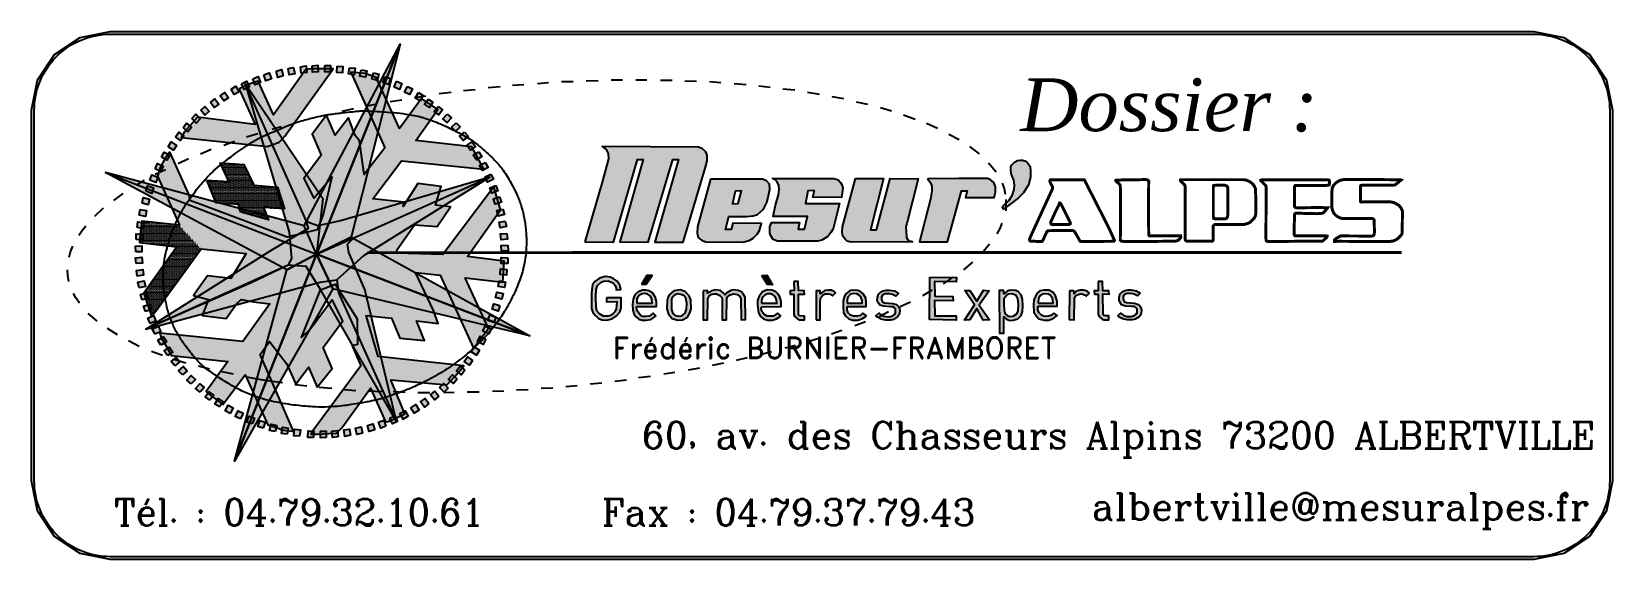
# Model space of a CAD drawing. Header units: millimetres. Extents: x -1573 to 210, y -360 to 557.
# Drawn here: x -923.9 to -834.2, y -307.2 to -277.2 of the extents above; entities that cross this region are included whole.
import ezdxf
from ezdxf.enums import TextEntityAlignment as Align

# ---------------------------------------------------------------- set-up
doc = ezdxf.new("R2010")
doc.units = ezdxf.units.MM
doc.header["$LTSCALE"] = 2
doc.set_wipeout_variables(frame=1)
for name, color, linetype in [('LOGO', 7, 'Continuous'), ('Légende Bornage', 7, 'Continuous'), ('Titre', 7, 'Continuous'), ('Wipeout', 255, 'Continuous')]:
    doc.layers.add(name, color=color, linetype=linetype)
doc.styles.add('CARTOUCHE', font='timesi.ttf', dxfattribs={"height": 1})
doc.styles.add('Romand 3.0', font='Romand.shx', dxfattribs={"height": 0.6})
doc.styles.add('ROMANS', font='ROMANC.shx', dxfattribs={"height": 0.36})
pattern_1 = [(0, (-350.15748, -240.97335), (0.079375, 0.15875), [0, -0.15875])]

# ---------------------------------------------------------------- blocks, each defined once
blk = doc.blocks.new('A$C7BE637A5')
at = {"layer": 'LOGO'}
for color, points in [(32, [(12.52, -30.27), (10.89, -26.46), (23.81, -1.98)]), (40, [(12.52, -30.27), (23.81, -1.98), (17.2, -27.99)]), (140, [(2.92, -7.29), (8.85, -27.29), (9.18, -30.82), (8.7, -31.74), (3.74, -34.13), (-10.42, -40.35), (10.87, -34.62), (13.01, -34.04), (15.25, -33.7), (15.49, -35.45), (23.28, -52.8), (19.05, -35.02), (16.87, -30.05), (16.72, -28.93), (17.55, -28.05), (35.87, -19.89), (15.94, -25.72), (12.73, -26.45), (11.61, -26.06), (11.08, -25.62)]), (144, [(2.92, -7.29), (13.4, -22.77), (12.52, -30.27), (17.55, -28.05), (35.87, -19.89), (18.86, -30.49), (15.25, -33.7), (15.49, -35.45), (23.28, -52.8), (13.06, -35), (11.13, -31.94), (8.7, -31.74), (-10.42, -40.35), (6.39, -29.78), (11.44, -26.77), (11.08, -25.62)]), (144, [(48.67, -28.62), (52.49, -28.65), (55.74, -17.52), (56.49, -17.52), (53.36, -28.62), (57.17, -28.65), (60.49, -17.52), (61.25, -17.52), (58.08, -28.65), (61.89, -28.65), (64.88, -18.53), (65.1, -17.7), (65.1, -16.95), (64.95, -16.49), (64.5, -16.07), (63.97, -15.85), (50.98, -15.77), (51.5, -16.15), (51.77, -16.71), (51.84, -17.43), (50.98, -20.57)]), (32, [(106.09, -18.27), (106.48, -17.88), (106.89, -17.65), (107.24, -17.59), (107.55, -17.59), (108.02, -17.75), (108.3, -18), (108.59, -18.47), (108.65, -19.03), (108.65, -19.89), (108.35, -20.91), (107.69, -22), (106.97, -22.71), (105.87, -23.59), (105.01, -24.19), (104.86, -23.9), (105.07, -23.66), (105.75, -23), (106.17, -22.37), (106.44, -21.57), (106.48, -20.97), (106.38, -20.3), (106.17, -19.76), (106.05, -19.38), (105.99, -18.91), (106.01, -18.5)]), (32, [(12.52, -30.27), (8.53, -32.35), (-15.85, -19.26)]), (40, [(-15.85, -19.26), (12.52, -30.27), (10.89, -26.46)]), (144, [(79.55, -21.71), (78.68, -21.75), (78.35, -23.46), (82.91, -23.43), (82.38, -25.59), (82.07, -26.84), (81.78, -27.35), (81.35, -27.88), (80.56, -28.36), (80.03, -28.5), (74.6, -28.52), (74.02, -28.28), (73.69, -27.8), (73.54, -27.4), (73.57, -26.6), (73.76, -25.98), (77.56, -26), (77.36, -26.89), (78.2, -26.89), (78.64, -25.19), (73.98, -25.19), (74.31, -23.67), (74.74, -22.28), (74.82, -21.56), (74.77, -21.03), (74.53, -20.53), (74.26, -20.26), (73.9, -20.05), (82.17, -20.07), (82.74, -20.26), (83.06, -20.6), (83.3, -20.96), (83.39, -21.37), (83.25, -22.33), (83.18, -22.64), (79.33, -22.57)]), (144, [(85.08, -20.08), (88.87, -20.08), (87.1, -26.98), (87.9, -26.98), (89.73, -20.08), (93.54, -20.13), (91.99, -26.13), (91.88, -26.6), (91.91, -27.15), (91.97, -28.03), (92.24, -28.48), (92.57, -28.53), (92.74, -28.59), (84.56, -28.64), (83.98, -28.5), (83.68, -28.25), (83.4, -27.84), (83.29, -27.29), (83.32, -26.57), (84.84, -20.91)]), (144, [(94.77, -20.13), (95.15, -20.55), (95.35, -21.1), (95.37, -21.79), (95.18, -22.87), (93.69, -28.58), (97.45, -28.61), (99.35, -21.73), (100.1, -21.73), (99.88, -22.65), (103.75, -22.65), (103.91, -21.9), (103.94, -21.18), (103.72, -20.63), (103.19, -20.21), (102.84, -20.08), (98.97, -20.05)]), (32, [(12.52, -30.27), (17.2, -27.99), (41.23, -41.26)]), (32, [(12.52, -30.27), (14.71, -34.94), (1.48, -58.15)]), (40, [(12.52, -30.27), (1.48, -58.15), (8.53, -32.35)]), (40, [(12.52, -30.27), (41.23, -41.26), (14.71, -34.94)]), (144, [(51.55, -36.14), (51.55, -36.66), (52.96, -36.64), (52.93, -37.23), (52.89, -37.62), (52.67, -38.03), (52.4, -38.31), (52.12, -38.51), (51.75, -38.6), (51.17, -38.6), (50.63, -38.31), (50.28, -37.89), (50.18, -37.42), (50.15, -36.06), (50.18, -35), (50.36, -34.48), (50.84, -34.02), (51.2, -33.88), (51.79, -33.84), (52.1, -33.98), (52.45, -34.13), (52.72, -34.46), (52.88, -34.86), (52.88, -35.07), (53.5, -35.04), (53.34, -34.42), (53, -33.92), (52.47, -33.52), (52.06, -33.35), (51.41, -33.28), (50.63, -33.48), (50, -33.94), (49.67, -34.39), (49.54, -35.41), (49.54, -37.58), (49.74, -38.1), (50.02, -38.46), (50.49, -38.91), (50.97, -39.1), (51.63, -39.16), (52.35, -38.99), (52.92, -38.58), (53.34, -38.08), (53.54, -37.5), (53.54, -36.13)]), (144, [(56.29, -34.34), (56.89, -34.32), (57.72, -33.13), (56.98, -33.13)]), (144, [(72.49, -33.12), (73.16, -33.08), (73.89, -34.37), (73.22, -34.33)]), (144, [(76.79, -33.95), (76.81, -35.16), (76.29, -35.2), (76.29, -35.66), (76.77, -35.66), (76.79, -38.42), (76.93, -38.67), (77.22, -38.94), (77.54, -39.09), (77.87, -39.09), (78.21, -39.09), (78.21, -38.59), (77.64, -38.57), (77.46, -38.5), (77.39, -38.27), (77.39, -35.66), (78.21, -35.64), (78.19, -35.18), (77.39, -35.16), (77.37, -33.93)]), (144, [(95.08, -33.38), (98.66, -33.42), (98.64, -33.99), (95.71, -33.95), (95.76, -35.94), (98.18, -35.96), (98.21, -36.53), (95.73, -36.48), (95.76, -38.56), (98.62, -38.56), (98.64, -39.13), (95.06, -39.06)]), (144, [(117.74, -33.93), (117.76, -35.19), (117.22, -35.22), (117.26, -35.65), (117.76, -35.65), (117.76, -38.38), (117.92, -38.72), (118.27, -39), (118.49, -39.09), (118.97, -39.11), (119.19, -39.09), (119.17, -38.58), (118.73, -38.58), (118.49, -38.52), (118.42, -38.37), (118.38, -35.61), (119.21, -35.63), (119.19, -35.18), (118.38, -35.18), (118.34, -33.95)]), (144, [(64.57, -35.18), (64.59, -39.11), (65.18, -39.11), (65.2, -36.27), (65.39, -35.94), (65.66, -35.71), (66.07, -35.6), (66.39, -35.62), (66.8, -35.81), (67.08, -36.12), (67.14, -36.37), (67.14, -39.09), (67.74, -39.09), (67.76, -36.23), (67.87, -36), (68.2, -35.75), (68.64, -35.62), (69.14, -35.68), (69.49, -35.93), (69.64, -36.23), (69.68, -39.11), (70.27, -39.07), (70.23, -36.06), (70.02, -35.69), (69.74, -35.33), (69.29, -35.14), (68.64, -35.08), (68.29, -35.16), (67.78, -35.46), (67.53, -35.73), (67.28, -35.46), (66.89, -35.16), (66.26, -35.08), (65.7, -35.21), (65.43, -35.39), (65.18, -35.52), (65.18, -35.14)]), (144, [(79.77, -39.1), (80.34, -39.1), (80.33, -36.54), (80.43, -36.1), (80.75, -35.73), (80.99, -35.62), (81.41, -35.6), (81.68, -35.65), (81.98, -35.87), (82.38, -35.49), (82.19, -35.29), (81.79, -35.12), (81.46, -35.09), (80.95, -35.16), (80.62, -35.38), (80.33, -35.59), (80.31, -35.18), (79.77, -35.18)]), (144, [(90.05, -35.68), (89.66, -35.59), (89.08, -35.61), (88.72, -35.77), (88.58, -36.01), (88.58, -36.26), (88.63, -36.49), (88.73, -36.66), (89, -36.82), (89.52, -36.86), (90.09, -36.9), (90.59, -37.05), (90.83, -37.26), (91, -37.51), (91.05, -37.93), (90.94, -38.45), (90.72, -38.72), (90.21, -39.04), (89.82, -39.14), (89.12, -39.14), (88.53, -39), (88.05, -38.76), (87.84, -38.58), (88.22, -38.23), (88.66, -38.56), (89.13, -38.67), (89.61, -38.68), (90.11, -38.55), (90.33, -38.37), (90.47, -38.16), (90.47, -37.83), (90.46, -37.64), (90.33, -37.5), (90.1, -37.35), (89.74, -37.34), (88.89, -37.28), (88.37, -37.11), (88.2, -36.88), (88.02, -36.49), (88.04, -36.08), (88.18, -35.65), (88.44, -35.37), (88.78, -35.2), (89.24, -35.11), (89.61, -35.11), (90.32, -35.22), (90.86, -35.55), (90.5, -35.91)]), (144, [(100.48, -35.17), (101.42, -36.57), (102.32, -35.13), (103.06, -35.2), (101.75, -37.12), (103.1, -39.11), (102.29, -39.13), (101.42, -37.6), (100.48, -39.09), (99.74, -39.13), (101.11, -37.07), (99.82, -35.15)]), (144, [(113.87, -35.19), (113.85, -39.08), (114.51, -39.11), (114.55, -36.24), (114.68, -35.94), (114.96, -35.72), (115.34, -35.61), (115.53, -35.61), (115.9, -35.72), (116.12, -35.92), (116.45, -35.63), (116.54, -35.46), (116.25, -35.24), (115.77, -35.11), (115.34, -35.11), (114.83, -35.26), (114.51, -35.59), (114.48, -35.19)]), (144, [(122.58, -35.65), (122.2, -35.56), (121.62, -35.58), (121.26, -35.74), (121.12, -35.98), (121.12, -36.23), (121.17, -36.46), (121.27, -36.63), (121.54, -36.79), (122.06, -36.83), (122.62, -36.87), (123.13, -37.03), (123.37, -37.23), (123.54, -37.48), (123.59, -37.9), (123.47, -38.42), (123.25, -38.69), (122.75, -39.01), (122.35, -39.11), (121.66, -39.11), (121.06, -38.97), (120.59, -38.73), (120.38, -38.55), (120.76, -38.2), (121.19, -38.53), (121.67, -38.64), (122.15, -38.65), (122.65, -38.52), (122.87, -38.34), (123.01, -38.14), (123.01, -37.8), (123, -37.61), (122.87, -37.47), (122.64, -37.32), (122.28, -37.31), (121.43, -37.25), (120.91, -37.08), (120.74, -36.85), (120.56, -36.46), (120.58, -36.05), (120.72, -35.62), (120.97, -35.34), (121.32, -35.17), (121.77, -35.08), (122.15, -35.08), (122.86, -35.19), (123.4, -35.52), (123.04, -35.88)])]:
    blk.add_hatch(color=color, dxfattribs=at).paths.add_polyline_path(points)
h = blk.add_hatch(color=131, dxfattribs=at)
h.paths.add_polyline_path([(-8.34, -17.19), (-7.97, -16.52), (-7.22, -16.95), (-7.6, -17.62)])
h.paths.add_polyline_path([(10.25, -54.78), (9.49, -54.71), (9.58, -53.85), (10.36, -53.93)])
h.paths.add_polyline_path([(8.57, -54.52), (7.81, -54.4), (7.96, -53.54), (8.73, -53.68)])
h.paths.add_polyline_path([(6.96, -54.16), (6.22, -53.99), (6.42, -53.15), (7.18, -53.33)])
h.paths.add_polyline_path([(5.36, -53.68), (4.63, -53.47), (4.89, -52.64), (5.63, -52.87)])
h.paths.add_polyline_path([(3.86, -53.13), (3.14, -52.87), (3.45, -52.06), (4.18, -52.34)])
h.paths.add_polyline_path([(2.31, -52.44), (1.6, -52.13), (1.97, -51.35), (2.68, -51.68)])
h.paths.add_polyline_path([(-8.41, -42.51), (-8.82, -41.86), (-8.07, -41.41), (-7.67, -42.08)])
h.paths.add_polyline_path([(-9.2, -41.03), (-9.57, -40.36), (-8.79, -39.96), (-8.44, -40.66)])
h.paths.add_polyline_path([(-9.87, -39.58), (-10.19, -38.89), (-9.39, -38.54), (-9.08, -39.25)])
h.paths.add_polyline_path([(-10.47, -37.99), (-10.74, -37.27), (-9.92, -36.98), (-9.66, -37.71)])
h.paths.add_polyline_path([(-10.95, -36.41), (-11.18, -35.68), (-10.34, -35.44), (-10.12, -36.19)])
h.paths.add_polyline_path([(-11.33, -34.79), (-11.51, -34.04), (-10.66, -33.86), (-10.49, -34.62)])
h.paths.add_polyline_path([(-11.59, -33.21), (-11.72, -32.45), (-10.86, -32.33), (-10.74, -33.1)])
h.paths.add_polyline_path([(-11.76, -31.51), (-11.83, -30.75), (-10.97, -30.68), (-10.91, -31.46)])
h.paths.add_polyline_path([(-9.19, -18.76), (-8.87, -18.06), (-8.09, -18.43), (-8.42, -19.14)])
h.paths.add_polyline_path([(-9.89, -20.31), (-9.63, -19.59), (-8.82, -19.91), (-9.11, -20.63)])
h.paths.add_polyline_path([(-10.46, -21.8), (-10.24, -21.07), (-9.41, -21.34), (-9.65, -22.08)])
h.paths.add_polyline_path([(-10.95, -23.4), (-10.78, -22.65), (-9.93, -22.87), (-10.12, -23.62)])
h.paths.add_polyline_path([(-11.32, -25), (-11.2, -24.25), (-10.35, -24.4), (-10.49, -25.17)])
h.paths.add_polyline_path([(-11.6, -26.68), (-11.53, -25.92), (-10.67, -26.02), (-10.75, -26.79)])
h.paths.add_polyline_path([(-11.75, -28.27), (-11.73, -27.51), (-10.86, -27.55), (-10.9, -28.33)])
h.paths.add_polyline_path([(-11.81, -29.94), (-11.84, -29.18), (-10.97, -29.16), (-10.96, -29.94)])
h.paths.add_polyline_path([(-7.53, -43.92), (-7.98, -43.3), (-7.26, -42.8), (-6.82, -43.44)])
h.paths.add_polyline_path([(-6.53, -45.29), (-7.02, -44.71), (-6.34, -44.16), (-5.85, -44.77)])
h.paths.add_polyline_path([(-5.5, -46.52), (-6.03, -45.97), (-5.39, -45.38), (-4.87, -45.96)])
h.paths.add_polyline_path([(-4.36, -47.74), (-4.92, -47.22), (-4.32, -46.59), (-3.76, -47.13)])
h.paths.add_polyline_path([(-3.15, -48.85), (-3.74, -48.37), (-3.18, -47.71), (-2.59, -48.21)])
h.paths.add_polyline_path([(-1.82, -49.92), (-2.45, -49.49), (-1.94, -48.78), (-1.31, -49.24)])
h.paths.add_polyline_path([(-0.51, -50.84), (-1.17, -50.45), (-0.7, -49.71), (-0.04, -50.13)])
h.paths.add_polyline_path([(0.91, -51.71), (0.23, -51.36), (0.65, -50.6), (1.33, -50.97)])
h.paths.add_polyline_path([(36.01, -19.49), (36.36, -20.17), (35.57, -20.55), (35.23, -19.84)])
h.paths.add_polyline_path([(36.65, -21.03), (36.95, -21.74), (36.14, -22.06), (35.86, -21.33)])
h.paths.add_polyline_path([(37.17, -22.54), (37.43, -23.27), (36.6, -23.53), (36.36, -22.79)])
h.paths.add_polyline_path([(37.62, -24.19), (37.82, -24.93), (36.98, -25.14), (36.79, -24.38)])
h.paths.add_polyline_path([(37.94, -25.8), (38.1, -26.55), (37.24, -26.71), (37.1, -25.94)])
h.paths.add_polyline_path([(38.16, -27.46), (38.26, -28.22), (37.4, -28.31), (37.31, -27.54)])
h.paths.add_polyline_path([(38.27, -29.05), (38.32, -29.82), (37.45, -29.86), (37.41, -29.08)])
h.paths.add_polyline_path([(38.27, -30.76), (38.27, -31.52), (37.4, -31.5), (37.41, -30.73)])
h.paths.add_polyline_path([(34.46, -43.2), (34.08, -43.87), (33.34, -43.41), (33.74, -42.75)])
h.paths.add_polyline_path([(35.32, -41.73), (34.98, -42.42), (34.21, -42.02), (34.57, -41.32)])
h.paths.add_polyline_path([(36.03, -40.29), (35.74, -41), (34.94, -40.65), (35.25, -39.94)])
h.paths.add_polyline_path([(36.67, -38.75), (36.42, -39.48), (35.61, -39.18), (35.87, -38.45)])
h.paths.add_polyline_path([(37.2, -37.19), (37, -37.93), (36.17, -37.69), (36.38, -36.95)])
h.paths.add_polyline_path([(37.64, -35.55), (37.49, -36.3), (36.64, -36.12), (36.81, -35.36)])
h.paths.add_polyline_path([(37.95, -33.98), (37.85, -34.74), (36.99, -34.61), (37.11, -33.84)])
h.paths.add_polyline_path([(38.16, -32.32), (38.12, -33.09), (37.25, -33.02), (37.32, -32.24)])
h.paths.add_polyline_path([(33.53, -44.58), (33.11, -45.22), (32.4, -44.72), (32.84, -44.08)])
h.paths.add_polyline_path([(32.51, -45.9), (32.04, -46.51), (31.37, -45.96), (31.85, -45.36)])
h.paths.add_polyline_path([(31.45, -47.1), (30.95, -47.68), (30.3, -47.09), (30.83, -46.51)])
h.paths.add_polyline_path([(30.24, -48.3), (29.7, -48.84), (29.1, -48.21), (29.66, -47.67)])
h.paths.add_polyline_path([(29, -49.37), (28.42, -49.88), (27.86, -49.21), (28.46, -48.71)])
h.paths.add_polyline_path([(27.66, -50.38), (27.05, -50.85), (26.54, -50.14), (27.17, -49.68)])
h.paths.add_polyline_path([(26.33, -51.26), (25.69, -51.68), (25.22, -50.95), (25.88, -50.53)])
h.paths.add_polyline_path([(24.85, -52.1), (24.18, -52.48), (23.77, -51.72), (24.45, -51.34)])
h.paths.add_polyline_path([(12.14, -54.93), (11.38, -54.93), (11.4, -54.06), (12.18, -54.08)])
h.paths.add_polyline_path([(13.85, -54.95), (13.08, -54.99), (13.05, -54.12), (13.83, -54.09)])
h.paths.add_polyline_path([(15.44, -54.86), (14.68, -54.95), (14.59, -54.09), (15.37, -54.01)])
h.paths.add_polyline_path([(17.1, -54.65), (16.35, -54.8), (16.2, -53.94), (16.97, -53.81)])
h.paths.add_polyline_path([(18.72, -54.35), (17.98, -54.54), (17.77, -53.7), (18.53, -53.51)])
h.paths.add_polyline_path([(20.37, -53.92), (19.64, -54.16), (19.38, -53.33), (20.12, -53.1)])
h.paths.add_polyline_path([(21.88, -53.41), (21.18, -53.71), (20.86, -52.89), (21.59, -52.61)])
h.paths.add_polyline_path([(23.43, -52.79), (22.74, -53.12), (22.38, -52.33), (23.08, -52.01)])
h.paths.add_polyline_path([(15.32, -4.95), (16.08, -4.99), (16.02, -5.85), (15.25, -5.8)])
h.paths.add_polyline_path([(16.98, -5.15), (17.74, -5.23), (17.62, -6.09), (16.85, -5.99)])
h.paths.add_polyline_path([(18.55, -5.43), (19.3, -5.57), (19.13, -6.42), (18.37, -6.27)])
h.paths.add_polyline_path([(20.2, -5.85), (20.94, -6.04), (20.71, -6.88), (19.96, -6.67)])
h.paths.add_polyline_path([(21.76, -6.36), (22.49, -6.6), (22.21, -7.42), (21.47, -7.16)])
h.paths.add_polyline_path([(23.32, -6.98), (24.03, -7.26), (23.69, -8.07), (22.97, -7.76)])
h.paths.add_polyline_path([(24.76, -7.67), (25.45, -8), (25.06, -8.78), (24.36, -8.43)])
h.paths.add_polyline_path([(26.24, -8.51), (26.91, -8.88), (26.47, -9.63), (25.8, -9.24)])
h.paths.add_polyline_path([(35.23, -17.92), (35.62, -18.58), (34.86, -19.01), (34.48, -18.33)])
h.paths.add_polyline_path([(34.36, -16.46), (34.8, -17.09), (34.07, -17.56), (33.64, -16.91)])
h.paths.add_polyline_path([(33.46, -15.14), (33.93, -15.74), (33.24, -16.26), (32.77, -15.64)])
h.paths.add_polyline_path([(32.43, -13.82), (32.94, -14.39), (32.28, -14.96), (31.78, -14.37)])
h.paths.add_polyline_path([(31.33, -12.59), (31.88, -13.13), (31.26, -13.74), (30.71, -13.18)])
h.paths.add_polyline_path([(30.11, -11.4), (30.7, -11.9), (30.12, -12.55), (29.54, -12.03)])
h.paths.add_polyline_path([(28.9, -10.37), (29.51, -10.82), (28.98, -11.51), (28.36, -11.03)])
h.paths.add_polyline_path([(27.56, -9.37), (28.2, -9.78), (27.72, -10.5), (27.07, -10.06)])
h.paths.add_polyline_path([(-7.45, -15.79), (-7.04, -15.14), (-6.31, -15.62), (-6.74, -16.27)])
h.paths.add_polyline_path([(-6.46, -14.44), (-6.01, -13.82), (-5.32, -14.35), (-5.79, -14.97)])
h.paths.add_polyline_path([(-5.43, -13.22), (-4.95, -12.63), (-4.29, -13.2), (-4.8, -13.79)])
h.paths.add_polyline_path([(-4.26, -11.99), (-3.73, -11.43), (-3.11, -12.04), (-3.66, -12.6)])
h.paths.add_polyline_path([(-3.04, -10.88), (-2.48, -10.36), (-1.9, -11.01), (-2.49, -11.53)])
h.paths.add_polyline_path([(-1.74, -9.83), (-1.14, -9.35), (-0.61, -10.04), (-1.23, -10.52)])
h.paths.add_polyline_path([(-0.42, -8.92), (0.2, -8.48), (0.69, -9.2), (0.04, -9.63)])
h.paths.add_polyline_path([(1.03, -8.04), (1.69, -7.64), (2.12, -8.39), (1.45, -8.78)])
h.paths.add_polyline_path([(13.65, -4.87), (14.42, -4.85), (14.42, -5.72), (13.64, -5.72)])
h.paths.add_polyline_path([(11.95, -4.9), (12.72, -4.83), (12.77, -5.7), (12, -5.75)])
h.paths.add_polyline_path([(10.36, -5.03), (11.12, -4.91), (11.23, -5.78), (10.46, -5.88)])
h.paths.add_polyline_path([(8.71, -5.28), (9.45, -5.11), (9.62, -5.96), (8.86, -6.12)])
h.paths.add_polyline_path([(7.1, -5.63), (7.83, -5.41), (8.06, -6.25), (7.31, -6.46)])
h.paths.add_polyline_path([(5.46, -6.1), (6.18, -5.84), (6.46, -6.66), (5.73, -6.91)])
h.paths.add_polyline_path([(3.96, -6.65), (4.66, -6.34), (4.99, -7.14), (4.27, -7.44)])
h.paths.add_polyline_path([(2.43, -7.32), (3.11, -6.96), (3.49, -7.74), (2.8, -8.09)])
h = blk.add_hatch(dxfattribs=at)
h.set_pattern_fill('DOTS', color=131, scale=0.1, style=0)
h.set_pattern_definition(pattern_1)
h.paths.add_polyline_path([(14.76, -5.3), (11.83, -5.3), (11.08, -5.38), (6.73, -11.52), (4.68, -6.97), (3.47, -7.35), (2.21, -7.93), (2.17, -8.14), (4.26, -12.78), (-3.48, -11.83), (-5.2, -13.75), (-5.61, -14.38), (-5.7, -14.55), (5.93, -15.76), (7.52, -15.17), (8.27, -14.38)])
h = blk.add_hatch(dxfattribs=at)
h.set_pattern_fill('DOTS', color=131, scale=0.1, style=0)
h.set_pattern_definition(pattern_1)
h.paths.add_polyline_path([(20.13, -22.79), (23.98, -17.71), (35.06, -18.81), (33.43, -15.81), (25.88, -14.97), (28.88, -10.76), (26.67, -9.31), (23.71, -13.32), (20.58, -6.48), (19.07, -5.95), (17.17, -5.77), (21.72, -15.93), (18.94, -19.55), (18.32, -15), (17.75, -14.3), (16.82, -11.91), (15.05, -14.25), (13.86, -11.56), (11.96, -14.08), (13.15, -16.94), (10.81, -20.08), (12.19, -22.7), (14.59, -19.85), (13.41, -24.91), (12.62, -27), (8.56, -27.96), (13.06, -35.05), (15.05, -34.31)])
h = blk.add_hatch(dxfattribs=at)
h.set_pattern_fill('DOTS', color=131, scale=0.1, style=0)
h.set_pattern_definition(pattern_1)
h.paths.add_polyline_path([(3.42, -26), (-3.02, -23.57), (-4.53, -23.03), (-4.57, -22.4), (-7.23, -16.47), (-7.89, -17.43), (-8.52, -18.6), (-8.85, -19.77), (-5.91, -26.37), (-2.98, -29.56), (3.08, -30.19), (1, -33.56), (13.06, -35.05), (8.56, -27.96)])
h = blk.add_hatch(dxfattribs=at)
h.set_pattern_fill('DOTS', color=131, scale=0.1, style=0)
h.set_pattern_definition(pattern_1)
h.paths.add_polyline_path([(-2.23, -20.31), (0.74, -20.48), (-0.43, -17.97), (2.75, -18.18), (4.09, -20.98), (7.27, -21.23), (8.23, -24.16), (5.38, -23.99), (6.05, -25.66), (2.25, -24.58), (2.04, -23.57), (-0.97, -23.36)])
h = blk.add_hatch(dxfattribs=at)
h.set_pattern_fill('DOTS', color=131, scale=0.1, style=0)
h.set_pattern_definition(pattern_1)
h.paths.add_polyline_path([(37.8, -31.19), (32.85, -30.57), (37.32, -24.31), (36.39, -21.2), (29.54, -30.29), (23.31, -30.12), (23.4, -29.63), (25.7, -26.32), (28.79, -26.54), (30.56, -23.89), (28.53, -23.67), (29.32, -21.15), (26.18, -20.76), (24.2, -23.85), (24.29, -23.27), (20.13, -22.79), (15.05, -34.31), (17.99, -38.99), (18.06, -42.41), (17.35, -42.59), (18.52, -45.28), (12.02, -54.05), (11.79, -54.5), (12.66, -54.5), (14.2, -54.43), (15.23, -54.38), (15.94, -53.63), (19.8, -48.31), (21.84, -52.83), (22.17, -52.79), (23.29, -52.29), (24.42, -51.78), (22.54, -47.19), (30.07, -47.86), (31.17, -46.72), (32.35, -45.29), (20.82, -44.05), (19.22, -38.53), (22.64, -38.88), (23.74, -41.58), (27.05, -41.88), (25.97, -39.26), (28.9, -39.61), (28.26, -37.83), (25.87, -32.74), (29.19, -33.09), (33.65, -42.94), (35.68, -40.29), (32.54, -33.44), (37.62, -34.02)])
h = blk.add_hatch(color=144, dxfattribs=at)
h.paths.add_polyline_path([(65.57, -20.15), (63.83, -26.57), (63.76, -27.44), (63.91, -28.01), (64.36, -28.38), (64.93, -28.61), (69.92, -28.65), (70.75, -28.42), (71.31, -28.12), (71.84, -27.55), (72.18, -27.06), (72.45, -26.15), (72.41, -26.15), (68.56, -26.08), (68.33, -26.95), (67.57, -26.95), (68.03, -25.21), (70.41, -25.21), (71.31, -25.1), (71.88, -24.91), (72.71, -24.19), (73.13, -23.32), (73.35, -22.61), (73.54, -21.51), (73.5, -20.83), (73.09, -20.38), (72.56, -20.15)])
h.paths.add_polyline_path([(68.9, -21.78), (68.52, -23.47), (69.27, -23.44), (69.73, -21.74)], flags=16)
h = blk.add_hatch(dxfattribs=at)
h.set_pattern_fill('DOTS', color=131, scale=0.1, style=0)
h.set_pattern_definition(pattern_1)
h.paths.add_polyline_path([(-2.98, -29.56), (-5.91, -26.37), (-10.98, -25.83), (-11.13, -26.79), (-11.24, -28.09), (-11.29, -28.68), (-6.28, -29.29), (-10.7, -35.5), (-10.29, -36.78), (-9.92, -37.96), (-9.7, -38.66), (-8.85, -37.63)])
h = blk.add_hatch(dxfattribs=at)
h.set_pattern_fill('DOTS', color=131, scale=0.1, style=0)
h.set_pattern_definition(pattern_1)
h.paths.add_polyline_path([(13.06, -35.05), (1, -33.56), (-2.12, -33.17), (-4.01, -35.85), (-1.99, -36.37), (-2.88, -38.54), (0.36, -38.93), (1.74, -36.95), (2.37, -36.35), (4.04, -36.67), (6.26, -36.95), (2.63, -42.04), (-8.58, -40.91), (-8.36, -41.49), (-7.08, -43.75), (-7.01, -43.93), (0.6, -44.73), (-2.32, -48.77), (-1.66, -49.34), (-0.71, -50.03), (-0.08, -50.49), (2.91, -46.49), (5.97, -53.25), (6.81, -53.52), (8.14, -53.95), (9.21, -54.08), (9.42, -54.08), (4.94, -43.79), (6.22, -42.02), (8.51, -44.98), (9.75, -47.75), (11.45, -45.5), (12.62, -48.18), (14.65, -45.68), (13.45, -42.84), (16.09, -39.23), (14.65, -36.42), (11.8, -40.25), (10.49, -41.49)])
h = blk.add_hatch(color=144, dxfattribs=at)
h.paths.add_polyline_path([(55.61, -37.32), (58.29, -37.3), (58.28, -36.7), (58.16, -36.08), (57.78, -35.48), (57.28, -35.22), (56.87, -35.1), (56.39, -35.09), (55.82, -35.34), (55.4, -35.75), (55.14, -36.34), (55.06, -37.03), (55.11, -37.8), (55.29, -38.38), (55.55, -38.71), (55.94, -39.01), (56.36, -39.14), (56.86, -39.15), (57.53, -39.05), (57.94, -38.79), (58.21, -38.56), (57.85, -38.23), (57.62, -38.39), (57.32, -38.59), (56.89, -38.64), (56.43, -38.64), (56.08, -38.43), (55.78, -38.03), (55.65, -37.7), (55.62, -37.44)])
h.paths.add_polyline_path([(55.65, -36.87), (57.71, -36.86), (57.68, -36.31), (57.47, -35.94), (57.1, -35.67), (56.78, -35.57), (56.38, -35.61), (56.03, -35.8), (55.75, -36.08), (55.66, -36.33), (55.63, -36.65)], flags=16)
h = blk.add_hatch(color=144, dxfattribs=at)
h.paths.add_polyline_path([(59.72, -36.5), (59.7, -37.63), (59.89, -38.36), (60.41, -38.92), (61.18, -39.13), (61.79, -39.09), (62.45, -38.73), (62.79, -38.15), (62.95, -37.63), (62.93, -36.41), (62.68, -35.87), (62.2, -35.35), (61.51, -35.06), (60.62, -35.2), (59.99, -35.73), (59.8, -36.14)])
h.paths.add_polyline_path([(60.3, -36.54), (60.3, -37.73), (60.51, -38.27), (60.82, -38.52), (61.24, -38.61), (61.7, -38.56), (62.16, -38.23), (62.35, -37.65), (62.37, -36.87), (62.24, -36.19), (61.97, -35.85), (61.58, -35.68), (61.16, -35.62), (60.78, -35.75), (60.43, -36.02), (60.33, -36.27)], flags=16)
h = blk.add_hatch(color=144, dxfattribs=at)
h.paths.add_polyline_path([(72.41, -37.35), (75.1, -37.31), (75.06, -36.65), (74.89, -36.02), (74.68, -35.66), (74.35, -35.35), (73.87, -35.12), (73.18, -35.08), (72.57, -35.35), (72.1, -35.92), (71.89, -36.52), (71.87, -37.13), (72.01, -38.15), (72.3, -38.65), (72.68, -38.98), (73.28, -39.15), (73.87, -39.13), (74.43, -38.98), (74.83, -38.73), (75.01, -38.54), (74.6, -38.21), (74.37, -38.4), (74.03, -38.59), (73.66, -38.61), (73.18, -38.61), (72.74, -38.34), (72.49, -37.98), (72.39, -37.6)])
h.paths.add_polyline_path([(72.45, -36.87), (74.49, -36.87), (74.47, -36.39), (74.26, -35.98), (73.95, -35.75), (73.64, -35.6), (73.22, -35.62), (72.87, -35.77), (72.66, -36), (72.49, -36.27), (72.43, -36.62)], flags=16)
h = blk.add_hatch(color=144, dxfattribs=at)
h.paths.add_polyline_path([(83.98, -37.32), (86.54, -37.31), (86.54, -36.78), (86.47, -36.17), (86.13, -35.6), (85.6, -35.22), (85.14, -35.1), (84.36, -35.16), (83.79, -35.6), (83.54, -36), (83.41, -36.61), (83.41, -37.35), (83.48, -38.12), (83.72, -38.56), (84.19, -38.99), (84.73, -39.14), (85.41, -39.13), (85.95, -38.97), (86.4, -38.69), (86.52, -38.53), (86.08, -38.19), (85.76, -38.5), (85.31, -38.63), (84.83, -38.62), (84.43, -38.49), (84.08, -38.16), (83.95, -37.74)])
h.paths.add_polyline_path([(83.95, -36.84), (85.97, -36.87), (85.97, -36.48), (85.85, -36.16), (85.64, -35.82), (85.26, -35.62), (84.89, -35.56), (84.39, -35.66), (84.06, -36.04), (83.96, -36.46), (83.95, -36.75)], flags=16)
h = blk.add_hatch(color=144, dxfattribs=at)
h.paths.add_polyline_path([(105.51, -35.76), (105.05, -36.29), (105.03, -37.01), (105.09, -37.86), (105.25, -38.28), (105.49, -38.52), (105.88, -38.67), (106.32, -38.63), (106.8, -38.3), (107, -37.91), (107.04, -37.05), (106.95, -36.22), (106.69, -35.81), (106.19, -35.61), (105.68, -35.65)], flags=16)
h.paths.add_polyline_path([(105.05, -35.17), (104.44, -35.17), (104.48, -40.88), (105.07, -40.88), (105.05, -38.69), (105.42, -39.02), (105.84, -39.19), (106.3, -39.17), (106.95, -38.95), (107.37, -38.5), (107.56, -37.97), (107.61, -37.21), (107.56, -36.33), (107.39, -35.72), (106.97, -35.3), (106.62, -35.15), (105.92, -35.09), (105.51, -35.26), (105.14, -35.54), (105.03, -35.61)])
h = blk.add_hatch(color=144, dxfattribs=at)
h.paths.add_polyline_path([(109.65, -37.27), (112.25, -37.27), (112.25, -36.57), (112.01, -35.89), (111.68, -35.43), (111.12, -35.13), (110.5, -35.13), (109.91, -35.22), (109.54, -35.52), (109.28, -36), (109.08, -36.46), (109.06, -37.07), (109.1, -38.06), (109.43, -38.63), (109.78, -38.97), (110.48, -39.15), (111.07, -39.13), (111.47, -39.02), (111.88, -38.8), (112.21, -38.54), (111.79, -38.19), (111.36, -38.54), (111.05, -38.63), (110.7, -38.65), (110.39, -38.63), (110.11, -38.49), (109.78, -38.12), (109.61, -37.73), (109.63, -37.4)])
h.paths.add_polyline_path([(109.65, -36.85), (111.71, -36.88), (111.58, -36.22), (111.31, -35.85), (111.03, -35.67), (110.63, -35.61), (110.28, -35.63), (109.98, -35.81), (109.78, -36.16), (109.72, -36.33), (109.67, -36.68)], flags=16)
at = {"layer": 'LOGO', "color": 32, "flags": 128}
for points in [[(12.52, -30.27), (10.89, -26.46), (23.81, -1.98)], [(106.09, -18.27), (106.48, -17.88), (106.89, -17.65), (107.24, -17.59), (107.55, -17.59), (108.02, -17.75), (108.3, -18), (108.59, -18.47), (108.65, -19.03), (108.65, -19.89), (108.35, -20.91), (107.69, -22), (106.97, -22.71), (105.87, -23.59), (105.01, -24.19), (104.86, -23.9), (105.07, -23.66), (105.75, -23), (106.17, -22.37), (106.44, -21.57), (106.48, -20.97), (106.38, -20.3), (106.17, -19.76), (106.05, -19.38), (105.99, -18.91), (106.01, -18.5)], [(12.52, -30.27), (8.53, -32.35), (-15.85, -19.26)], [(12.52, -30.27), (17.2, -27.99), (41.23, -41.26)], [(12.52, -30.27), (14.71, -34.94), (1.48, -58.15)]]:
    blk.add_lwpolyline(points, close=True, dxfattribs=at)
at = {"layer": 'LOGO', "color": 40, "flags": 128}
for points in [[(12.52, -30.27), (23.81, -1.98), (17.2, -27.99)], [(-15.85, -19.26), (12.52, -30.27), (10.89, -26.46)], [(12.52, -30.27), (1.48, -58.15), (8.53, -32.35)], [(12.52, -30.27), (41.23, -41.26), (14.71, -34.94)]]:
    blk.add_lwpolyline(points, close=True, dxfattribs=at)
at = {"layer": 'LOGO', "color": 131, "flags": 128}
for points in [[(-7.23, -16.47), (-7.89, -17.43), (-8.52, -18.6), (-8.85, -19.77), (-5.91, -26.37), (-10.98, -25.83), (-11.13, -26.79), (-11.24, -28.09), (-11.29, -28.68), (-6.28, -29.29), (-10.7, -35.5), (-10.29, -36.78), (-9.92, -37.96), (-9.7, -38.66), (-8.85, -37.63), (-2.98, -29.56), (3.08, -30.19), (1, -33.56), (-2.12, -33.17), (-4.01, -35.85), (-1.99, -36.37), (-2.88, -38.54), (0.36, -38.93), (1.74, -36.95), (2.37, -36.35), (4.04, -36.67), (6.26, -36.95), (2.63, -42.04), (-8.58, -40.91), (-8.36, -41.49), (-7.08, -43.75), (-7.08, -43.75), (-7.01, -43.93), (0.6, -44.73), (-2.32, -48.77), (-1.66, -49.34), (-0.71, -50.03), (-0.08, -50.49), (2.91, -46.49), (5.97, -53.25), (6.81, -53.52), (8.14, -53.95), (9.21, -54.08), (9.42, -54.08), (4.94, -43.79), (6.22, -42.02), (8.51, -44.98), (9.75, -47.75), (11.45, -45.5), (12.62, -48.18), (14.65, -45.68), (13.45, -42.84), (16.09, -39.23), (14.65, -36.42), (11.8, -40.25), (10.49, -41.49), (13.06, -35.05), (15.05, -34.31), (17.99, -38.99), (18.06, -42.41), (17.35, -42.59), (18.52, -45.28), (12.02, -54.05), (11.79, -54.5), (12.66, -54.5), (14.2, -54.43), (15.23, -54.38), (15.94, -53.63), (19.8, -48.31), (21.84, -52.83), (22.17, -52.79), (23.29, -52.29), (24.42, -51.78), (22.54, -47.19), (30.07, -47.86), (31.17, -46.72), (32.35, -45.29), (20.82, -44.05), (19.22, -38.53), (22.64, -38.88), (23.74, -41.58), (27.05, -41.88), (25.97, -39.26), (28.9, -39.61), (28.26, -37.83), (25.87, -32.74), (29.19, -33.09), (33.65, -42.94), (35.68, -40.29), (32.54, -33.44), (37.62, -34.02), (37.8, -31.19), (32.85, -30.57), (37.32, -24.31), (36.39, -21.2), (29.54, -30.29), (23.31, -30.12), (23.4, -29.63), (25.7, -26.32), (28.79, -26.54), (30.56, -23.89), (28.53, -23.67), (29.32, -21.15), (26.18, -20.76), (24.2, -23.85), (24.29, -23.27), (20.13, -22.79), (23.98, -17.71), (35.06, -18.81), (33.43, -15.81), (25.88, -14.97), (28.88, -10.76), (26.67, -9.31), (23.71, -13.32), (20.58, -6.48), (19.07, -5.95), (17.17, -5.77), (21.72, -15.93), (18.94, -19.55), (18.32, -15), (17.75, -14.3), (16.82, -11.91), (15.05, -14.25), (13.86, -11.56), (11.96, -14.08), (13.15, -16.94), (10.81, -20.08), (12.19, -22.7), (14.59, -19.85), (13.41, -24.91), (12.62, -27), (8.56, -27.96), (3.42, -26), (-3.02, -23.57), (-4.53, -23.03), (-4.57, -22.4)], [(-3.48, -11.83), (-5.2, -13.75), (-5.61, -14.38), (-5.7, -14.55), (5.93, -15.76), (7.52, -15.17), (8.27, -14.38), (14.76, -5.3), (11.83, -5.3), (11.08, -5.38), (6.73, -11.52), (4.68, -6.97), (3.47, -7.35), (2.21, -7.93), (2.17, -8.14), (4.26, -12.78)], [(3.96, -6.65), (4.66, -6.34), (4.99, -7.14), (4.27, -7.44)], [(3.96, -6.65), (4.66, -6.34), (4.99, -7.14), (4.27, -7.44)], [(5.46, -6.1), (6.18, -5.84), (6.46, -6.66), (5.73, -6.91)], [(5.46, -6.1), (6.18, -5.84), (6.46, -6.66), (5.73, -6.91)], [(7.1, -5.63), (7.83, -5.41), (8.06, -6.25), (7.31, -6.46)], [(7.1, -5.63), (7.83, -5.41), (8.06, -6.25), (7.31, -6.46)], [(8.71, -5.28), (9.45, -5.11), (9.62, -5.96), (8.86, -6.12)], [(8.71, -5.28), (9.45, -5.11), (9.62, -5.96), (8.86, -6.12)], [(10.36, -5.03), (11.12, -4.91), (11.23, -5.78), (10.46, -5.88)], [(10.36, -5.03), (11.12, -4.91), (11.23, -5.78), (10.46, -5.88)], [(11.95, -4.9), (12.72, -4.83), (12.77, -5.7), (12, -5.75)], [(11.95, -4.9), (12.72, -4.83), (12.77, -5.7), (12, -5.75)], [(13.65, -4.87), (14.42, -4.85), (14.42, -5.72), (13.64, -5.72)], [(13.65, -4.87), (14.42, -4.85), (14.42, -5.72), (13.64, -5.72)], [(15.32, -4.95), (16.08, -4.99), (16.02, -5.85), (15.25, -5.8)], [(15.32, -4.95), (16.08, -4.99), (16.02, -5.85), (15.25, -5.8)], [(16.98, -5.15), (17.74, -5.23), (17.62, -6.09), (16.85, -5.99)], [(16.98, -5.15), (17.74, -5.23), (17.62, -6.09), (16.85, -5.99)], [(18.55, -5.43), (19.3, -5.57), (19.13, -6.42), (18.37, -6.27)], [(18.55, -5.43), (19.3, -5.57), (19.13, -6.42), (18.37, -6.27)], [(20.2, -5.85), (20.94, -6.04), (20.71, -6.88), (19.96, -6.67)], [(20.2, -5.85), (20.94, -6.04), (20.71, -6.88), (19.96, -6.67)], [(21.76, -6.36), (22.49, -6.6), (22.21, -7.42), (21.47, -7.16)], [(21.76, -6.36), (22.49, -6.6), (22.21, -7.42), (21.47, -7.16)], [(-0.42, -8.92), (0.2, -8.48), (0.69, -9.2), (0.04, -9.63)], [(-0.42, -8.92), (0.2, -8.48), (0.69, -9.2), (0.04, -9.63)], [(1.03, -8.04), (1.69, -7.64), (2.12, -8.39), (1.45, -8.78)], [(1.03, -8.04), (1.69, -7.64), (2.12, -8.39), (1.45, -8.78)], [(2.43, -7.32), (3.11, -6.96), (3.49, -7.74), (2.8, -8.09)], [(2.43, -7.32), (3.11, -6.96), (3.49, -7.74), (2.8, -8.09)], [(23.32, -6.98), (24.03, -7.26), (23.69, -8.07), (22.97, -7.76)], [(23.32, -6.98), (24.03, -7.26), (23.69, -8.07), (22.97, -7.76)], [(24.76, -7.67), (25.45, -8), (25.06, -8.78), (24.36, -8.43)], [(24.76, -7.67), (25.45, -8), (25.06, -8.78), (24.36, -8.43)], [(26.24, -8.51), (26.91, -8.88), (26.47, -9.63), (25.8, -9.24)], [(26.24, -8.51), (26.91, -8.88), (26.47, -9.63), (25.8, -9.24)], [(-3.04, -10.88), (-2.48, -10.36), (-1.9, -11.01), (-2.49, -11.53)], [(-3.04, -10.88), (-2.48, -10.36), (-1.9, -11.01), (-2.49, -11.53)], [(-1.74, -9.83), (-1.14, -9.35), (-0.61, -10.04), (-1.23, -10.52)], [(-1.74, -9.83), (-1.14, -9.35), (-0.61, -10.04), (-1.23, -10.52)], [(27.56, -9.37), (28.2, -9.78), (27.72, -10.5), (27.07, -10.06)], [(27.56, -9.37), (28.2, -9.78), (27.72, -10.5), (27.07, -10.06)], [(28.9, -10.37), (29.51, -10.82), (28.98, -11.51), (28.36, -11.03)], [(28.9, -10.37), (29.51, -10.82), (28.98, -11.51), (28.36, -11.03)], [(-5.43, -13.22), (-4.95, -12.63), (-4.29, -13.2), (-4.8, -13.79)], [(-5.43, -13.22), (-4.95, -12.63), (-4.29, -13.2), (-4.8, -13.79)], [(-4.26, -11.99), (-3.73, -11.43), (-3.11, -12.04), (-3.66, -12.6)], [(-4.26, -11.99), (-3.73, -11.43), (-3.11, -12.04), (-3.66, -12.6)], [(30.11, -11.4), (30.7, -11.9), (30.12, -12.55), (29.54, -12.03)], [(30.11, -11.4), (30.7, -11.9), (30.12, -12.55), (29.54, -12.03)], [(31.33, -12.59), (31.88, -13.13), (31.26, -13.74), (30.71, -13.18)], [(31.33, -12.59), (31.88, -13.13), (31.26, -13.74), (30.71, -13.18)], [(-6.46, -14.44), (-6.01, -13.82), (-5.32, -14.35), (-5.79, -14.97)], [(-6.46, -14.44), (-6.01, -13.82), (-5.32, -14.35), (-5.79, -14.97)], [(32.43, -13.82), (32.94, -14.39), (32.28, -14.96), (31.78, -14.37)], [(32.43, -13.82), (32.94, -14.39), (32.28, -14.96), (31.78, -14.37)], [(-8.34, -17.19), (-7.97, -16.52), (-7.22, -16.95), (-7.6, -17.62)], [(-7.45, -15.79), (-7.04, -15.14), (-6.31, -15.62), (-6.74, -16.27)], [(-7.45, -15.79), (-7.04, -15.14), (-6.31, -15.62), (-6.74, -16.27)], [(33.46, -15.14), (33.93, -15.74), (33.24, -16.26), (32.77, -15.64)], [(33.46, -15.14), (33.93, -15.74), (33.24, -16.26), (32.77, -15.64)], [(34.36, -16.46), (34.8, -17.09), (34.07, -17.56), (33.64, -16.91)], [(34.36, -16.46), (34.8, -17.09), (34.07, -17.56), (33.64, -16.91)], [(-9.19, -18.76), (-8.87, -18.06), (-8.09, -18.43), (-8.42, -19.14)], [(-9.19, -18.76), (-8.87, -18.06), (-8.09, -18.43), (-8.42, -19.14)], [(-2.23, -20.31), (0.74, -20.48), (-0.43, -17.97), (2.75, -18.18), (4.09, -20.98), (7.27, -21.23), (8.23, -24.16), (5.38, -23.99), (6.05, -25.66), (2.25, -24.58), (2.04, -23.57), (-0.97, -23.36)], [(35.23, -17.92), (35.62, -18.58), (34.86, -19.01), (34.48, -18.33)], [(35.23, -17.92), (35.62, -18.58), (34.86, -19.01), (34.48, -18.33)], [(-10.46, -21.8), (-10.24, -21.07), (-9.41, -21.34), (-9.65, -22.08)], [(-10.46, -21.8), (-10.24, -21.07), (-9.41, -21.34), (-9.65, -22.08)], [(-9.89, -20.31), (-9.63, -19.59), (-8.82, -19.91), (-9.11, -20.63)], [(-9.89, -20.31), (-9.63, -19.59), (-8.82, -19.91), (-9.11, -20.63)], [(36.01, -19.49), (36.36, -20.17), (35.57, -20.55), (35.23, -19.84)], [(36.01, -19.49), (36.36, -20.17), (35.57, -20.55), (35.23, -19.84)], [(36.65, -21.03), (36.95, -21.74), (36.14, -22.06), (35.86, -21.33)], [(36.65, -21.03), (36.95, -21.74), (36.14, -22.06), (35.86, -21.33)], [(-10.95, -23.4), (-10.78, -22.65), (-9.93, -22.87), (-10.12, -23.62)], [(-10.95, -23.4), (-10.78, -22.65), (-9.93, -22.87), (-10.12, -23.62)], [(37.17, -22.54), (37.43, -23.27), (36.6, -23.53), (36.36, -22.79)], [(37.17, -22.54), (37.43, -23.27), (36.6, -23.53), (36.36, -22.79)], [(-11.32, -25), (-11.2, -24.25), (-10.35, -24.4), (-10.49, -25.17)], [(-11.32, -25), (-11.2, -24.25), (-10.35, -24.4), (-10.49, -25.17)], [(37.62, -24.19), (37.82, -24.93), (36.98, -25.14), (36.79, -24.38)], [(37.62, -24.19), (37.82, -24.93), (36.98, -25.14), (36.79, -24.38)], [(-11.75, -28.27), (-11.73, -27.51), (-10.86, -27.55), (-10.9, -28.33)], [(-11.75, -28.27), (-11.73, -27.51), (-10.86, -27.55), (-10.9, -28.33)], [(-11.6, -26.68), (-11.53, -25.92), (-10.67, -26.02), (-10.75, -26.79)], [(-11.6, -26.68), (-11.53, -25.92), (-10.67, -26.02), (-10.75, -26.79)], [(37.94, -25.8), (38.1, -26.55), (37.24, -26.71), (37.1, -25.94)], [(37.94, -25.8), (38.1, -26.55), (37.24, -26.71), (37.1, -25.94)], [(38.16, -27.46), (38.26, -28.22), (37.4, -28.31), (37.31, -27.54)], [(38.16, -27.46), (38.26, -28.22), (37.4, -28.31), (37.31, -27.54)], [(-11.81, -29.94), (-11.84, -29.18), (-10.97, -29.16), (-10.96, -29.94)], [(-11.81, -29.94), (-11.84, -29.18), (-10.97, -29.16), (-10.96, -29.94)], [(38.27, -29.05), (38.32, -29.82), (37.45, -29.86), (37.41, -29.08)], [(38.27, -29.05), (38.32, -29.82), (37.45, -29.86), (37.41, -29.08)], [(-11.76, -31.51), (-11.83, -30.75), (-10.97, -30.68), (-10.91, -31.46)], [(-11.76, -31.51), (-11.83, -30.75), (-10.97, -30.68), (-10.91, -31.46)], [(38.27, -30.76), (38.27, -31.52), (37.4, -31.5), (37.41, -30.73)], [(38.27, -30.76), (38.27, -31.52), (37.4, -31.5), (37.41, -30.73)], [(-11.59, -33.21), (-11.72, -32.45), (-10.86, -32.33), (-10.74, -33.1)], [(-11.59, -33.21), (-11.72, -32.45), (-10.86, -32.33), (-10.74, -33.1)], [(-11.33, -34.79), (-11.51, -34.04), (-10.66, -33.86), (-10.49, -34.62)], [(-11.33, -34.79), (-11.51, -34.04), (-10.66, -33.86), (-10.49, -34.62)], [(37.95, -33.98), (37.85, -34.74), (36.99, -34.61), (37.11, -33.84)], [(37.95, -33.98), (37.85, -34.74), (36.99, -34.61), (37.11, -33.84)], [(38.16, -32.32), (38.12, -33.09), (37.25, -33.02), (37.32, -32.24)], [(38.16, -32.32), (38.12, -33.09), (37.25, -33.02), (37.32, -32.24)], [(-10.95, -36.41), (-11.18, -35.68), (-10.34, -35.44), (-10.12, -36.19)], [(-10.95, -36.41), (-11.18, -35.68), (-10.34, -35.44), (-10.12, -36.19)], [(37.64, -35.55), (37.49, -36.3), (36.64, -36.12), (36.81, -35.36)], [(37.64, -35.55), (37.49, -36.3), (36.64, -36.12), (36.81, -35.36)], [(-10.47, -37.99), (-10.74, -37.27), (-9.92, -36.98), (-9.66, -37.71)], [(-10.47, -37.99), (-10.74, -37.27), (-9.92, -36.98), (-9.66, -37.71)], [(37.2, -37.19), (37, -37.93), (36.17, -37.69), (36.38, -36.95)], [(37.2, -37.19), (37, -37.93), (36.17, -37.69), (36.38, -36.95)], [(-9.87, -39.58), (-10.19, -38.89), (-9.39, -38.54), (-9.08, -39.25)], [(-9.87, -39.58), (-10.19, -38.89), (-9.39, -38.54), (-9.08, -39.25)], [(-9.2, -41.03), (-9.57, -40.36), (-8.79, -39.96), (-8.44, -40.66)], [(-9.2, -41.03), (-9.57, -40.36), (-8.79, -39.96), (-8.44, -40.66)], [(36.03, -40.29), (35.74, -41), (34.94, -40.65), (35.25, -39.94)], [(36.03, -40.29), (35.74, -41), (34.94, -40.65), (35.25, -39.94)], [(36.67, -38.75), (36.42, -39.48), (35.61, -39.18), (35.87, -38.45)], [(36.67, -38.75), (36.42, -39.48), (35.61, -39.18), (35.87, -38.45)], [(-8.41, -42.51), (-8.82, -41.86), (-8.07, -41.41), (-7.67, -42.08)], [(-8.41, -42.51), (-8.82, -41.86), (-8.07, -41.41), (-7.67, -42.08)], [(35.32, -41.73), (34.98, -42.42), (34.21, -42.02), (34.57, -41.32)], [(35.32, -41.73), (34.98, -42.42), (34.21, -42.02), (34.57, -41.32)], [(-7.53, -43.92), (-7.98, -43.3), (-7.26, -42.8), (-6.82, -43.44)], [(-7.53, -43.92), (-7.98, -43.3), (-7.26, -42.8), (-6.82, -43.44)], [(-6.53, -45.29), (-7.02, -44.71), (-6.34, -44.16), (-5.85, -44.77)], [(-6.53, -45.29), (-7.02, -44.71), (-6.34, -44.16), (-5.85, -44.77)], [(33.53, -44.58), (33.11, -45.22), (32.4, -44.72), (32.84, -44.08)], [(33.53, -44.58), (33.11, -45.22), (32.4, -44.72), (32.84, -44.08)], [(34.46, -43.2), (34.08, -43.87), (33.34, -43.41), (33.74, -42.75)], [(34.46, -43.2), (34.08, -43.87), (33.34, -43.41), (33.74, -42.75)], [(-5.5, -46.52), (-6.03, -45.97), (-5.39, -45.38), (-4.87, -45.96)], [(-5.5, -46.52), (-6.03, -45.97), (-5.39, -45.38), (-4.87, -45.96)], [(-4.36, -47.74), (-4.92, -47.22), (-4.32, -46.59), (-3.76, -47.13)], [(-4.36, -47.74), (-4.92, -47.22), (-4.32, -46.59), (-3.76, -47.13)], [(31.45, -47.1), (30.95, -47.68), (30.3, -47.09), (30.83, -46.51)], [(31.45, -47.1), (30.95, -47.68), (30.3, -47.09), (30.83, -46.51)], [(32.51, -45.9), (32.04, -46.51), (31.37, -45.96), (31.85, -45.36)], [(32.51, -45.9), (32.04, -46.51), (31.37, -45.96), (31.85, -45.36)], [(-3.15, -48.85), (-3.74, -48.37), (-3.18, -47.71), (-2.59, -48.21)], [(-3.15, -48.85), (-3.74, -48.37), (-3.18, -47.71), (-2.59, -48.21)], [(-1.82, -49.92), (-2.45, -49.49), (-1.94, -48.78), (-1.31, -49.24)], [(-1.82, -49.92), (-2.45, -49.49), (-1.94, -48.78), (-1.31, -49.24)], [(29, -49.37), (28.42, -49.88), (27.86, -49.21), (28.46, -48.71)], [(29, -49.37), (28.42, -49.88), (27.86, -49.21), (28.46, -48.71)], [(30.24, -48.3), (29.7, -48.84), (29.1, -48.21), (29.66, -47.67)], [(30.24, -48.3), (29.7, -48.84), (29.1, -48.21), (29.66, -47.67)], [(-0.51, -50.84), (-1.17, -50.45), (-0.7, -49.71), (-0.04, -50.13)], [(-0.51, -50.84), (-1.17, -50.45), (-0.7, -49.71), (-0.04, -50.13)], [(0.91, -51.71), (0.23, -51.36), (0.65, -50.6), (1.33, -50.97)], [(0.91, -51.71), (0.23, -51.36), (0.65, -50.6), (1.33, -50.97)], [(26.33, -51.26), (25.69, -51.68), (25.22, -50.95), (25.88, -50.53)], [(26.33, -51.26), (25.69, -51.68), (25.22, -50.95), (25.88, -50.53)], [(27.66, -50.38), (27.05, -50.85), (26.54, -50.14), (27.17, -49.68)], [(27.66, -50.38), (27.05, -50.85), (26.54, -50.14), (27.17, -49.68)], [(2.31, -52.44), (1.6, -52.13), (1.97, -51.35), (2.68, -51.68)], [(2.31, -52.44), (1.6, -52.13), (1.97, -51.35), (2.68, -51.68)], [(3.86, -53.13), (3.14, -52.87), (3.45, -52.06), (4.18, -52.34)], [(3.86, -53.13), (3.14, -52.87), (3.45, -52.06), (4.18, -52.34)], [(5.36, -53.68), (4.63, -53.47), (4.89, -52.64), (5.63, -52.87)], [(5.36, -53.68), (4.63, -53.47), (4.89, -52.64), (5.63, -52.87)], [(6.96, -54.16), (6.22, -53.99), (6.42, -53.15), (7.18, -53.33)], [(6.96, -54.16), (6.22, -53.99), (6.42, -53.15), (7.18, -53.33)], [(20.37, -53.92), (19.64, -54.16), (19.38, -53.33), (20.12, -53.1)], [(20.37, -53.92), (19.64, -54.16), (19.38, -53.33), (20.12, -53.1)], [(21.88, -53.41), (21.18, -53.71), (20.86, -52.89), (21.59, -52.61)], [(21.88, -53.41), (21.18, -53.71), (20.86, -52.89), (21.59, -52.61)], [(23.43, -52.79), (22.74, -53.12), (22.38, -52.33), (23.08, -52.01)], [(23.43, -52.79), (22.74, -53.12), (22.38, -52.33), (23.08, -52.01)], [(24.85, -52.1), (24.18, -52.48), (23.77, -51.72), (24.45, -51.34)], [(24.85, -52.1), (24.18, -52.48), (23.77, -51.72), (24.45, -51.34)], [(8.57, -54.52), (7.81, -54.4), (7.96, -53.54), (8.73, -53.68)], [(8.57, -54.52), (7.81, -54.4), (7.96, -53.54), (8.73, -53.68)], [(10.25, -54.78), (9.49, -54.71), (9.58, -53.85), (10.36, -53.93)], [(10.25, -54.78), (9.49, -54.71), (9.58, -53.85), (10.36, -53.93)], [(12.14, -54.93), (11.38, -54.93), (11.4, -54.06), (12.18, -54.08)], [(12.14, -54.93), (11.38, -54.93), (11.4, -54.06), (12.18, -54.08)], [(13.85, -54.95), (13.08, -54.99), (13.05, -54.12), (13.83, -54.09)], [(13.85, -54.95), (13.08, -54.99), (13.05, -54.12), (13.83, -54.09)], [(15.44, -54.86), (14.68, -54.95), (14.59, -54.09), (15.37, -54.01)], [(15.44, -54.86), (14.68, -54.95), (14.59, -54.09), (15.37, -54.01)], [(17.1, -54.65), (16.35, -54.8), (16.2, -53.94), (16.97, -53.81)], [(17.1, -54.65), (16.35, -54.8), (16.2, -53.94), (16.97, -53.81)], [(18.72, -54.35), (17.98, -54.54), (17.77, -53.7), (18.53, -53.51)], [(18.72, -54.35), (17.98, -54.54), (17.77, -53.7), (18.53, -53.51)]]:
    blk.add_lwpolyline(points, close=True, dxfattribs=at)
at = {"layer": 'LOGO', "color": 140, "flags": 128}
blk.add_lwpolyline([(2.92, -7.29), (8.85, -27.29), (9.18, -30.82), (8.7, -31.74), (3.74, -34.13), (-10.42, -40.35), (10.87, -34.62), (13.01, -34.04), (15.25, -33.7), (15.49, -35.45), (23.28, -52.8), (19.05, -35.02), (16.87, -30.05), (16.72, -28.93), (17.55, -28.05), (35.87, -19.89), (15.94, -25.72), (12.73, -26.45), (11.61, -26.06), (11.08, -25.62)], close=True, dxfattribs=at)
at = {"layer": 'LOGO', "color": 144, "flags": 128}
for points in [[(2.92, -7.29), (13.4, -22.77), (12.52, -30.27), (17.55, -28.05), (35.87, -19.89), (18.86, -30.49), (15.25, -33.7), (15.49, -35.45), (23.28, -52.8), (13.06, -35), (11.13, -31.94), (8.7, -31.74), (-10.42, -40.35), (6.39, -29.78), (11.44, -26.77), (11.08, -25.62)], [(48.67, -28.62), (52.49, -28.65), (55.74, -17.52), (56.49, -17.52), (53.36, -28.62), (57.17, -28.65), (60.49, -17.52), (61.25, -17.52), (58.08, -28.65), (61.89, -28.65), (64.88, -18.53), (65.1, -17.7), (65.1, -16.95), (64.95, -16.49), (64.5, -16.07), (63.97, -15.85), (50.98, -15.77), (51.5, -16.15), (51.77, -16.71), (51.84, -17.43), (50.98, -20.57)], [(65.57, -20.15), (63.83, -26.57), (63.76, -27.44), (63.91, -28.01), (64.36, -28.38), (64.93, -28.61), (69.92, -28.65), (70.75, -28.42), (71.31, -28.12), (71.84, -27.55), (72.18, -27.06), (72.45, -26.15), (72.41, -26.15), (68.56, -26.08), (68.33, -26.95), (67.57, -26.95), (68.03, -25.21), (70.41, -25.21), (71.31, -25.1), (71.88, -24.91), (72.71, -24.19), (73.13, -23.32), (73.35, -22.61), (73.54, -21.51), (73.5, -20.83), (73.09, -20.38), (72.56, -20.15)], [(79.55, -21.71), (78.68, -21.75), (78.35, -23.46), (82.91, -23.43), (82.38, -25.59), (82.07, -26.84), (81.78, -27.35), (81.35, -27.88), (80.56, -28.36), (80.03, -28.5), (74.6, -28.52), (74.02, -28.28), (73.69, -27.8), (73.54, -27.4), (73.57, -26.6), (73.76, -25.98), (77.56, -26), (77.36, -26.89), (78.2, -26.89), (78.64, -25.19), (73.98, -25.19), (74.31, -23.67), (74.74, -22.28), (74.82, -21.56), (74.77, -21.03), (74.53, -20.53), (74.26, -20.26), (73.9, -20.05), (82.17, -20.07), (82.74, -20.26), (83.06, -20.6), (83.3, -20.96), (83.39, -21.37), (83.25, -22.33), (83.18, -22.64), (79.33, -22.57)], [(85.08, -20.08), (88.87, -20.08), (87.1, -26.98), (87.9, -26.98), (89.73, -20.08), (93.54, -20.13), (91.99, -26.13), (91.88, -26.6), (91.91, -27.15), (91.97, -28.03), (92.24, -28.48), (92.57, -28.53), (92.74, -28.59), (84.56, -28.64), (83.98, -28.5), (83.68, -28.25), (83.4, -27.84), (83.29, -27.29), (83.32, -26.57), (84.84, -20.91)], [(94.77, -20.13), (95.15, -20.55), (95.35, -21.1), (95.37, -21.79), (95.18, -22.87), (93.69, -28.58), (97.45, -28.61), (99.35, -21.73), (100.1, -21.73), (99.88, -22.65), (103.75, -22.65), (103.91, -21.9), (103.94, -21.18), (103.72, -20.63), (103.19, -20.21), (102.84, -20.08), (98.97, -20.05)], [(68.9, -21.78), (68.52, -23.47), (69.27, -23.44), (69.73, -21.74)], [(51.55, -36.14), (51.55, -36.66), (52.96, -36.64), (52.93, -37.23), (52.89, -37.62), (52.67, -38.03), (52.4, -38.31), (52.12, -38.51), (51.75, -38.6), (51.17, -38.6), (50.63, -38.31), (50.28, -37.89), (50.18, -37.42), (50.15, -36.06), (50.18, -35), (50.36, -34.48), (50.84, -34.02), (51.2, -33.88), (51.79, -33.84), (52.1, -33.98), (52.45, -34.13), (52.72, -34.46), (52.88, -34.86), (52.88, -35.07), (53.5, -35.04), (53.34, -34.42), (53, -33.92), (52.47, -33.52), (52.06, -33.35), (51.41, -33.28), (50.63, -33.48), (50, -33.94), (49.67, -34.39), (49.54, -35.41), (49.54, -37.58), (49.74, -38.1), (50.02, -38.46), (50.49, -38.91), (50.97, -39.1), (51.63, -39.16), (52.35, -38.99), (52.92, -38.58), (53.34, -38.08), (53.54, -37.5), (53.54, -36.13)], [(56.29, -34.34), (56.89, -34.32), (57.72, -33.13), (56.98, -33.13)], [(72.49, -33.12), (73.16, -33.08), (73.89, -34.37), (73.22, -34.33)], [(76.79, -33.95), (76.81, -35.16), (76.29, -35.2), (76.29, -35.66), (76.77, -35.66), (76.79, -38.42), (76.93, -38.67), (77.22, -38.94), (77.54, -39.09), (77.87, -39.09), (78.21, -39.09), (78.21, -38.59), (77.64, -38.57), (77.46, -38.5), (77.39, -38.27), (77.39, -35.66), (78.21, -35.64), (78.19, -35.18), (77.39, -35.16), (77.37, -33.93)], [(95.08, -33.38), (98.66, -33.42), (98.64, -33.99), (95.71, -33.95), (95.76, -35.94), (98.18, -35.96), (98.21, -36.53), (95.73, -36.48), (95.76, -38.56), (98.62, -38.56), (98.64, -39.13), (95.06, -39.06)], [(117.74, -33.93), (117.76, -35.19), (117.22, -35.22), (117.26, -35.65), (117.76, -35.65), (117.76, -38.38), (117.92, -38.72), (118.27, -39), (118.49, -39.09), (118.97, -39.11), (119.19, -39.09), (119.17, -38.58), (118.73, -38.58), (118.49, -38.52), (118.42, -38.37), (118.38, -35.61), (119.21, -35.63), (119.19, -35.18), (118.38, -35.18), (118.34, -33.95)], [(55.61, -37.32), (58.29, -37.3), (58.28, -36.7), (58.16, -36.08), (57.78, -35.48), (57.28, -35.22), (56.87, -35.1), (56.39, -35.09), (55.82, -35.34), (55.4, -35.75), (55.14, -36.34), (55.06, -37.03), (55.11, -37.8), (55.29, -38.38), (55.55, -38.71), (55.94, -39.01), (56.36, -39.14), (56.86, -39.15), (57.53, -39.05), (57.94, -38.79), (58.21, -38.56), (57.85, -38.23), (57.62, -38.39), (57.32, -38.59), (56.89, -38.64), (56.43, -38.64), (56.08, -38.43), (55.78, -38.03), (55.65, -37.7), (55.62, -37.44)], [(55.65, -36.87), (57.71, -36.86), (57.68, -36.31), (57.47, -35.94), (57.1, -35.67), (56.78, -35.57), (56.38, -35.61), (56.03, -35.8), (55.75, -36.08), (55.66, -36.33), (55.63, -36.65)], [(59.72, -36.5), (59.7, -37.63), (59.89, -38.36), (60.41, -38.92), (61.18, -39.13), (61.79, -39.09), (62.45, -38.73), (62.79, -38.15), (62.95, -37.63), (62.93, -36.41), (62.68, -35.87), (62.2, -35.35), (61.51, -35.06), (60.62, -35.2), (59.99, -35.73), (59.8, -36.14)], [(60.3, -36.54), (60.3, -37.73), (60.51, -38.27), (60.82, -38.52), (61.24, -38.61), (61.7, -38.56), (62.16, -38.23), (62.35, -37.65), (62.37, -36.87), (62.24, -36.19), (61.97, -35.85), (61.58, -35.68), (61.16, -35.62), (60.78, -35.75), (60.43, -36.02), (60.33, -36.27)], [(64.57, -35.18), (64.59, -39.11), (65.18, -39.11), (65.2, -36.27), (65.39, -35.94), (65.66, -35.71), (66.07, -35.6), (66.39, -35.62), (66.8, -35.81), (67.08, -36.12), (67.14, -36.37), (67.14, -39.09), (67.74, -39.09), (67.76, -36.23), (67.87, -36), (68.2, -35.75), (68.64, -35.62), (69.14, -35.68), (69.49, -35.93), (69.64, -36.23), (69.68, -39.11), (70.27, -39.07), (70.23, -36.06), (70.02, -35.69), (69.74, -35.33), (69.29, -35.14), (68.64, -35.08), (68.29, -35.16), (67.78, -35.46), (67.53, -35.73), (67.28, -35.46), (66.89, -35.16), (66.26, -35.08), (65.7, -35.21), (65.43, -35.39), (65.18, -35.52), (65.18, -35.14)], [(72.41, -37.35), (75.1, -37.31), (75.06, -36.65), (74.89, -36.02), (74.68, -35.66), (74.35, -35.35), (73.87, -35.12), (73.18, -35.08), (72.57, -35.35), (72.1, -35.92), (71.89, -36.52), (71.87, -37.13), (72.01, -38.15), (72.3, -38.65), (72.68, -38.98), (73.28, -39.15), (73.87, -39.13), (74.43, -38.98), (74.83, -38.73), (75.01, -38.54), (74.6, -38.21), (74.37, -38.4), (74.03, -38.59), (73.66, -38.61), (73.18, -38.61), (72.74, -38.34), (72.49, -37.98), (72.39, -37.6)], [(72.45, -36.87), (74.49, -36.87), (74.47, -36.39), (74.26, -35.98), (73.95, -35.75), (73.64, -35.6), (73.22, -35.62), (72.87, -35.77), (72.66, -36), (72.49, -36.27), (72.43, -36.62)], [(79.77, -39.1), (80.34, -39.1), (80.33, -36.54), (80.43, -36.1), (80.75, -35.73), (80.99, -35.62), (81.41, -35.6), (81.68, -35.65), (81.98, -35.87), (82.38, -35.49), (82.19, -35.29), (81.79, -35.12), (81.46, -35.09), (80.95, -35.16), (80.62, -35.38), (80.33, -35.59), (80.31, -35.18), (79.77, -35.18)], [(83.98, -37.32), (86.54, -37.31), (86.54, -36.78), (86.47, -36.17), (86.13, -35.6), (85.6, -35.22), (85.14, -35.1), (84.36, -35.16), (83.79, -35.6), (83.54, -36), (83.41, -36.61), (83.41, -37.35), (83.48, -38.12), (83.72, -38.56), (84.19, -38.99), (84.73, -39.14), (85.41, -39.13), (85.95, -38.97), (86.4, -38.69), (86.52, -38.53), (86.08, -38.19), (85.76, -38.5), (85.31, -38.63), (84.83, -38.62), (84.43, -38.49), (84.08, -38.16), (83.95, -37.74)], [(83.95, -36.84), (85.97, -36.87), (85.97, -36.48), (85.85, -36.16), (85.64, -35.82), (85.26, -35.62), (84.89, -35.56), (84.39, -35.66), (84.06, -36.04), (83.96, -36.46), (83.95, -36.75)], [(90.05, -35.68), (89.66, -35.59), (89.08, -35.61), (88.72, -35.77), (88.58, -36.01), (88.58, -36.26), (88.63, -36.49), (88.73, -36.66), (89, -36.82), (89.52, -36.86), (90.09, -36.9), (90.59, -37.05), (90.83, -37.26), (91, -37.51), (91.05, -37.93), (90.94, -38.45), (90.72, -38.72), (90.21, -39.04), (89.82, -39.14), (89.12, -39.14), (88.53, -39), (88.05, -38.76), (87.84, -38.58), (88.22, -38.23), (88.66, -38.56), (89.13, -38.67), (89.61, -38.68), (90.11, -38.55), (90.33, -38.37), (90.47, -38.16), (90.47, -37.83), (90.46, -37.64), (90.33, -37.5), (90.1, -37.35), (89.74, -37.34), (88.89, -37.28), (88.37, -37.11), (88.2, -36.88), (88.02, -36.49), (88.04, -36.08), (88.18, -35.65), (88.44, -35.37), (88.78, -35.2), (89.24, -35.11), (89.61, -35.11), (90.32, -35.22), (90.86, -35.55), (90.5, -35.91)], [(100.48, -35.17), (101.42, -36.57), (102.32, -35.13), (103.06, -35.2), (101.75, -37.12), (103.1, -39.11), (102.29, -39.13), (101.42, -37.6), (100.48, -39.09), (99.74, -39.13), (101.11, -37.07), (99.82, -35.15)], [(105.05, -35.17), (104.44, -35.17), (104.48, -40.88), (105.07, -40.88), (105.05, -38.69), (105.42, -39.02), (105.84, -39.19), (106.3, -39.17), (106.95, -38.95), (107.37, -38.5), (107.56, -37.97), (107.61, -37.21), (107.56, -36.33), (107.39, -35.72), (106.97, -35.3), (106.62, -35.15), (105.92, -35.09), (105.51, -35.26), (105.14, -35.54), (105.03, -35.61)], [(105.51, -35.76), (105.05, -36.29), (105.03, -37.01), (105.09, -37.86), (105.25, -38.28), (105.49, -38.52), (105.88, -38.67), (106.32, -38.63), (106.8, -38.3), (107, -37.91), (107.04, -37.05), (106.95, -36.22), (106.69, -35.81), (106.19, -35.61), (105.68, -35.65)], [(109.65, -37.27), (112.25, -37.27), (112.25, -36.57), (112.01, -35.89), (111.68, -35.43), (111.12, -35.13), (110.5, -35.13), (109.91, -35.22), (109.54, -35.52), (109.28, -36), (109.08, -36.46), (109.06, -37.07), (109.1, -38.06), (109.43, -38.63), (109.78, -38.97), (110.48, -39.15), (111.07, -39.13), (111.47, -39.02), (111.88, -38.8), (112.21, -38.54), (111.79, -38.19), (111.36, -38.54), (111.05, -38.63), (110.7, -38.65), (110.39, -38.63), (110.11, -38.49), (109.78, -38.12), (109.61, -37.73), (109.63, -37.4)], [(109.65, -36.85), (111.71, -36.88), (111.58, -36.22), (111.31, -35.85), (111.03, -35.67), (110.63, -35.61), (110.28, -35.63), (109.98, -35.81), (109.78, -36.16), (109.72, -36.33), (109.67, -36.68)], [(113.87, -35.19), (113.85, -39.08), (114.51, -39.11), (114.55, -36.24), (114.68, -35.94), (114.96, -35.72), (115.34, -35.61), (115.53, -35.61), (115.9, -35.72), (116.12, -35.92), (116.45, -35.63), (116.54, -35.46), (116.25, -35.24), (115.77, -35.11), (115.34, -35.11), (114.83, -35.26), (114.51, -35.59), (114.48, -35.19)], [(122.58, -35.65), (122.2, -35.56), (121.62, -35.58), (121.26, -35.74), (121.12, -35.98), (121.12, -36.23), (121.17, -36.46), (121.27, -36.63), (121.54, -36.79), (122.06, -36.83), (122.62, -36.87), (123.13, -37.03), (123.37, -37.23), (123.54, -37.48), (123.59, -37.9), (123.47, -38.42), (123.25, -38.69), (122.75, -39.01), (122.35, -39.11), (121.66, -39.11), (121.06, -38.97), (120.59, -38.73), (120.38, -38.55), (120.76, -38.2), (121.19, -38.53), (121.67, -38.64), (122.15, -38.65), (122.65, -38.52), (122.87, -38.34), (123.01, -38.14), (123.01, -37.8), (123, -37.61), (122.87, -37.47), (122.64, -37.32), (122.28, -37.31), (121.43, -37.25), (120.91, -37.08), (120.74, -36.85), (120.56, -36.46), (120.58, -36.05), (120.72, -35.62), (120.97, -35.34), (121.32, -35.17), (121.77, -35.08), (122.15, -35.08), (122.86, -35.19), (123.4, -35.52), (123.04, -35.88)]]:
    blk.add_lwpolyline(points, close=True, dxfattribs=at)
at = {"layer": 'LOGO', "color": 32, "flags": 128}
for points in [[(29.06, -8.64), (30.65, -8.45)], [(32.32, -8.24), (33.9, -8.07)], [(35.65, -7.83), (37.25, -7.69)], [(38.93, -7.52), (40.43, -7.4)], [(42.26, -7.26), (43.78, -7.14)], [(45.51, -7.03), (47.09, -6.99)], [(48.85, -6.91), (50.43, -6.87)], [(52.2, -6.79), (53.72, -6.79)], [(55.51, -6.79), (57.01, -6.79)], [(58.83, -6.83), (60.41, -6.85)], [(62.12, -6.91), (63.7, -6.95)], [(65.42, -7.03), (66.96, -7.15)], [(68.77, -7.28), (70.35, -7.4)], [(72.09, -7.58), (73.59, -7.77)], [(75.3, -7.99), (76.92, -8.15)], [(78.63, -8.46), (80.22, -8.7)], [(19.21, -10.34), (20.41, -10.05)], [(22.43, -9.68), (24, -9.46)], [(25.72, -9.18), (27.24, -8.94)], [(81.89, -9.03), (83.49, -9.31)], [(85.18, -9.74), (86.72, -10.08)], [(88.43, -10.53), (89.95, -10.98)], [(16, -11), (17.54, -10.66)], [(91.56, -11.48), (93.13, -12.07)], [(94.66, -12.64), (96.1, -13.29)], [(3.12, -14.45), (4.62, -13.99)], [(6.55, -13.42), (7.79, -13.05)], [(97.66, -14.09), (99.06, -14.8)], [(-3.08, -16.73), (-1.64, -16.14)], [(0.06, -15.57), (1.49, -15.03)], [(100.45, -15.76), (101.75, -16.77)], [(-9.17, -19.5), (-7.78, -18.87)], [(-6.1, -18.04), (-4.7, -17.39)], [(102.99, -17.95), (104.01, -19.17)], [(-10.65, -20.34), (-11.67, -20.94)], [(104.82, -20.7), (105.08, -21.43), (105.25, -22.18)], [(-14.76, -23.02), (-13.5, -22.08)], [(105.33, -22.89), (105.31, -24.44)], [(-17.3, -25.15), (-16.12, -24.03)], [(-19.47, -27.69), (-18.94, -26.96), (-18.52, -26.45)], [(104.8, -26.09), (104.52, -26.82), (104.13, -27.51)], [(-20.77, -30.68), (-20.59, -29.95), (-20.26, -29.18)], [(103.11, -28.93), (102.3, -29.91)], [(100.82, -31.35), (99.62, -32.35)], [(-20.81, -33.93), (-20.95, -33.12), (-20.97, -32.37)], [(98.18, -33.36), (96.9, -34.26)], [(-19.39, -36.86), (-19.86, -36.15), (-20.16, -35.58)], [(95.41, -35.12), (94.11, -35.89)], [(-16.99, -39.28), (-17.72, -38.65), (-18.19, -38.24)], [(89.51, -38.04), (88.26, -38.71)], [(92.5, -36.72), (91.08, -37.37)], [(-14.27, -41.13), (-15.61, -40.27)], [(86.42, -39.38), (85, -39.93)], [(-11.36, -42.68), (-12.76, -41.95)], [(80.1, -41.6), (78.7, -42.05)], [(83.25, -40.56), (81.87, -41.03)], [(-8.19, -43.92), (-9.67, -43.35)], [(-5.08, -44.93), (-6.54, -44.49)], [(70.5, -44.22), (69, -44.57)], [(73.77, -43.43), (72.25, -43.82)], [(76.97, -42.57), (75.57, -42.92)], [(-1.86, -45.77), (-3.37, -45.36)], [(1.35, -46.44), (-0.16, -46.13)], [(7.94, -47.58), (5.6, -47.29), (3.13, -46.81)], [(57.51, -46.72), (55.88, -46.93)], [(60.76, -46.19), (59.28, -46.44)], [(64.07, -45.61), (62.55, -45.87)], [(67.33, -44.95), (65.79, -45.26)], [(9.61, -47.8), (11.23, -47.98)], [(12.88, -48.17), (14.58, -48.31)], [(16.27, -48.47), (17.84, -48.6)], [(19.55, -48.68), (21.33, -48.76)], [(24.47, -48.88), (22.86, -48.82)], [(27.8, -48.94), (26.16, -48.92)], [(31.07, -48.9), (29.65, -48.94)], [(34.41, -48.84), (32.8, -48.86)], [(37.73, -48.69), (36.2, -48.76)], [(41.02, -48.53), (39.47, -48.59)], [(44.33, -48.29), (42.79, -48.37)], [(47.62, -47.98), (46.1, -48.11)], [(50.94, -47.64), (49.39, -47.78)], [(54.24, -47.21), (52.67, -47.39)]]:
    blk.add_lwpolyline(points, dxfattribs=at)
blk.add_lwpolyline([(12.08, -11.9, -0.005695), (13.42, -11.58, -0.014515), (13.95, -11.48, -0.00887), (14.62, -11.39, -0.003332), (16.41, -11.18, -0.003789), (17.68, -11.04, -0.006742), (18.4, -10.98, -0.026137), (19.1, -10.97, -0.007206), (21.63, -11.1, -0.009929), (23.41, -11.25, -0.011536), (24.93, -11.44, -0.032597), (26.87, -11.87, -0.029849), (28.92, -12.6, -0.008857), (30.1, -13.12, -0.009841), (31.15, -13.63, -0.012278), (32.66, -14.46, -0.019068), (33.61, -15.05, -0.02274), (34.24, -15.53, -0.011579), (35.42, -16.55, -0.020249), (36.86, -17.97, -0.03304), (37.65, -18.93, -0.019896), (38.25, -19.86, -0.016332), (38.91, -21.04, -0.009067), (39.54, -22.31, -0.019502), (39.8, -22.92, -0.015187), (40.07, -23.73, -0.01565), (40.29, -24.53, -0.00871), (40.45, -25.23, -0.009806), (40.57, -25.85, -0.014405), (40.67, -26.63, -0.011114), (40.76, -27.65, -0.015397), (40.78, -28.48, -0.011408), (40.76, -29.61, -0.019699), (40.7, -30.33, -0.012599), (40.53, -31.45, -0.035853), (40.13, -33.03, -0.025217), (39.3, -35.18, -0.01656), (38.54, -36.73, -0.019192), (37.8, -38.02, -0.019693), (36.61, -39.75, -0.024283), (35.53, -41.06, -0.011944), (34.44, -42.2, -0.014527), (33.5, -43.1, -0.010668), (32.7, -43.77, -0.00805), (31.62, -44.63, -0.023454), (29.62, -46.01, -0.021524), (27.32, -47.32, -0.013637), (25.54, -48.17, -0.015587), (23.94, -48.82, -0.011761), (21.65, -49.6, -0.022625), (20.44, -49.93, -0.004123), (19.48, -50.13, -0.005412), (18.74, -50.28, -0.005116), (17.85, -50.43, -0.003629), (16.59, -50.62, -0.016505), (15.37, -50.76, -0.011989), (13.68, -50.85, -0.023727), (12.01, -50.82, -0.015599), (9.49, -50.58, -0.012205), (8.03, -50.36, -0.011267), (6.46, -50.05, -0.026809), (4.42, -49.47, -0.02909), (2.62, -48.74, -0.02132), (1.09, -47.93, -0.016449), (-0.8, -46.74, -0.012072), (-2.21, -45.74, -0.021893), (-2.95, -45.13, -0.032788), (-3.79, -44.27, -0.019817), (-5.02, -42.71, -0.016207), (-5.88, -41.46, -0.020177), (-6.48, -40.41, -0.032056), (-7.12, -38.99, -0.030154), (-7.6, -37.41, -0.018627), (-7.89, -35.94, -0.020295), (-8.06, -34.57, -0.015531), (-8.12, -33.37, -0.018938), (-8.1, -32.38, -0.030182), (-7.92, -30.92, -0.025235), (-7.52, -29.2, -0.013316), (-7.02, -27.62, -0.017233), (-6.56, -26.42, -0.011263), (-6.06, -25.32, -0.016369), (-5.68, -24.58, -0.019834), (-5.04, -23.55, -0.013779), (-4.03, -22.13, -0.01003), (-3.16, -21.03, -0.012973), (-2.46, -20.21, -0.018431), (-1.33, -19.06, -0.021014), (-0.27, -18.14, -0.006843), (0.8, -17.31, -0.007955), (1.73, -16.63, -0.004341), (2.81, -15.88, -0.006563), (3.53, -15.4, -0.010855), (4.34, -14.91, -0.015659), (4.92, -14.6, -0.012129), (5.62, -14.26, -0.004372), (7.6, -13.41, -0.002969), (8.94, -12.85, -0.007311), (9.48, -12.64, -0.019989), (10.31, -12.37, -0.009387)], format="xyb", close=True, dxfattribs=at)
at = {"layer": 'LOGO', "color": 144, "const_width": 0.4, "flags": 128}
for points in [[(111.29, -20.27), (115.89, -20.25), (119.21, -26.77), (119.94, -28.4), (119.9, -28.46), (119.84, -28.53), (115.46, -28.55), (115.31, -28.51), (114.6, -27.26), (114.42, -27.1), (113.99, -27.06), (111.14, -27.1), (110.98, -27.12), (110.83, -27.26), (110.29, -28.44), (110.16, -28.55), (109.76, -28.55), (108.64, -28.51), (108.53, -28.42), (108.51, -28.22), (108.75, -27.66), (111.52, -21.63), (111.61, -21.35), (111.59, -21.17), (111.45, -20.9), (111.27, -20.58), (111.25, -20.41), (111.27, -20.29)], [(121.11, -20.26), (124.16, -20.22), (124.44, -20.28), (124.55, -20.44), (124.53, -23.2), (124.54, -25.88), (124.55, -27.67), (124.62, -27.78), (124.75, -27.81), (128.69, -27.81), (128.85, -27.81), (128.87, -28.01), (128.71, -28.22), (128.46, -28.43), (128.12, -28.52), (125.17, -28.54), (121.09, -28.54), (120.86, -28.5), (120.73, -28.36), (120.77, -22.63), (120.73, -21.18), (120.72, -20.99), (120.57, -20.79), (120.2, -20.49), (120.11, -20.35), (120.15, -20.28), (120.7, -20.28)], [(129.22, -20.23), (137.32, -20.23), (137.72, -20.3), (138.22, -20.53), (138.59, -20.85), (138.81, -21.17), (138.93, -21.49), (138.95, -22.29), (138.97, -24.66), (138.93, -25.07), (138.79, -25.37), (138.54, -25.64), (138.2, -25.96), (137.85, -26.14), (137.33, -26.28), (133.55, -26.26), (133.35, -26.32), (133.23, -26.48), (133.21, -26.81), (133.25, -28.22), (133.21, -28.43), (133.09, -28.52), (129.77, -28.5), (129.59, -28.49), (129.48, -28.36), (129.45, -27.99), (129.46, -21.69), (129.45, -21.11), (129.39, -20.94), (129.23, -20.79), (128.88, -20.44), (128.81, -20.33), (128.84, -20.24), (129.02, -20.24)], [(133.25, -21.38), (133.25, -25.14), (133.29, -25.43), (133.45, -25.52), (134.25, -25.52), (134.97, -25.48), (135.12, -25.32), (135.2, -25), (135.19, -21.27), (135.1, -21.1), (134.81, -20.99), (133.73, -20.97), (133.3, -21.01), (133.27, -21.11), (133.25, -21.24)], [(139.83, -20.26), (148.47, -20.24), (148.82, -20.28), (148.9, -20.49), (148.9, -20.71), (148.84, -20.94), (148.47, -21), (144.5, -21), (144.27, -21.02), (144.17, -21.14), (144.17, -23.79), (144.29, -23.97), (144.48, -24.01), (147.6, -23.99), (148.49, -24.01), (148.63, -24.01), (148.49, -24.21), (148.17, -24.58), (147.94, -24.76), (147.19, -24.81), (144.7, -24.75), (144.4, -24.73), (144.26, -24.79), (144.17, -24.93), (144.17, -25.14), (144.13, -27.1), (144.13, -27.58), (144.18, -27.73), (144.25, -27.8), (144.59, -27.81), (148.4, -27.81), (148.56, -27.83), (148.55, -27.96), (148, -28.47), (147.88, -28.53), (144.47, -28.53), (140.67, -28.55), (140.45, -28.53), (140.36, -28.4), (140.33, -28.14), (140.35, -22.64), (140.35, -21.28), (140.33, -21.08), (140.15, -20.87), (139.9, -20.61), (139.64, -20.37), (139.63, -20.3), (139.72, -20.27)], [(151.68, -20.2), (158.44, -20.24), (158.53, -20.27), (157.72, -20.94), (157.2, -20.97), (153.3, -20.96), (153.1, -21.01), (153.07, -21.1), (153.04, -22.7), (153.04, -23.02), (153.05, -23.17), (153.16, -23.24), (153.61, -23.23), (157.11, -23.22), (157.57, -23.32), (157.86, -23.46), (158.26, -23.72), (158.53, -24.07), (158.7, -24.45), (158.69, -25.91), (158.67, -27.38), (158.61, -27.6), (158.37, -27.88), (158.12, -28.13), (157.81, -28.34), (157.43, -28.5), (156.9, -28.56), (150.2, -28.53), (149.57, -28.54), (149.55, -28.36), (149.83, -28.12), (150.38, -27.81), (153.58, -27.82), (154.6, -27.82), (154.78, -27.77), (154.91, -27.61), (154.93, -27.29), (154.91, -25.7), (154.8, -25.54), (154.67, -25.46), (153.45, -25.46), (150.69, -25.47), (150.25, -25.36), (149.8, -25.1), (149.45, -24.73), (149.28, -24.31), (149.21, -24.01), (149.22, -21.75), (149.26, -21.34), (149.47, -20.94), (149.82, -20.6), (150.31, -20.32), (150.76, -20.22)], [(111.85, -24.87), (112.54, -23.44), (112.57, -23.38), (112.66, -23.4), (112.77, -23.55), (113.79, -25.6), (113.99, -25.99), (114.01, -26.16), (113.93, -26.23), (113.63, -26.27), (111.69, -26.28), (111.47, -26.25), (111.38, -26.12), (111.36, -25.94)]]:
    blk.add_lwpolyline(points, close=True, dxfattribs=at)
at = {"layer": 'LOGO', "color": 32, "const_width": 0.4, "flags": 128}
blk.add_lwpolyline([(158.62, -30.05), (19.38, -30.06)], dxfattribs=at)
blk = doc.blocks.new('Logo Alb')
for points in [[(-0.862, 5.075, -0.414214), (0, 5.938), (16.17, 5.938, -0.414214), (17.032, 5.075)], [(0, 0, -0.414214), (-0.862, 0.862), (-0.862, 5.075)], [(17.032, 5.075), (17.032, 0.862, -0.414214), (16.17, 0), (0, 0)]]:
    blk.add_lwpolyline(points, format="xyb")
at = {"xscale": 0.08437974929729108, "yscale": 0.08437974929729108, "zscale": 0.08437974929729108, "rotation": 359.9999999915109}
blk.add_blockref('A$C7BE637A5', (1.286, 5.992), dxfattribs=at)
at = {"color": 144, "lineweight": 20, "style": 'Romand 3.0'}
blk.add_text('Frédéric BURNIER-FRAMBORET', height=0.24394, rotation=0, dxfattribs=at).set_placement((5.707, 2.252))
at = {"style": 'ROMANS'}
blk.add_text('60, av. des Chasseurs Alpins 73200 ALBERTVILLE', height=0.304, rotation=0, dxfattribs=at).set_placement((16.865, 1.229), align=Align.RIGHT)
at = {"lineweight": 15, "style": 'ROMANS'}
blk.add_text('albertville@mesuralpes.fr', height=0.304, rotation=0, dxfattribs=at).set_placement((16.801, 0.418), align=Align.RIGHT)
at = {"lineweight": 15, "style": 'ROMANS', "width": 0.98}
for s, p in [('Tél. : 04.79.32.10.61', (4.246, 0.354)), ('Fax : 04.79.37.79.43', (9.825, 0.354))]:
    blk.add_text(s, height=0.304, rotation=0, dxfattribs=at).set_placement(p, align=Align.RIGHT)

msp = doc.modelspace()

# ---------------------------------------------------------------- wipeouts: each hides what was drawn before it
at = {"lineweight": 30}
msp.add_wipeout([(-919.486, -277.236), (-838.637, -277.236), (-836.93, -277.575), (-835.482, -278.543), (-834.515, -279.99), (-834.176, -281.698), (-834.176, -302.762), (-834.515, -304.47), (-835.482, -305.917), (-836.93, -306.884), (-838.637, -307.224), (-919.486, -307.224), (-921.194, -306.884), (-922.641, -305.917), (-923.608, -304.47), (-923.948, -302.762), (-923.948, -281.698), (-923.608, -279.99), (-922.641, -278.543), (-921.194, -277.575)], dxfattribs=at).dxf.layer = 'Wipeout'

# ---------------------------------------------------------------- next in the draw order: linework, layer by layer
at = {"layer": 'Légende Bornage', "flags": 128}
msp.add_lwpolyline([(-919.486, -277.236), (-838.637, -277.236), (-836.93, -277.575), (-835.482, -278.543), (-834.515, -279.99), (-834.176, -281.698), (-834.176, -302.762), (-834.515, -304.47), (-835.482, -305.917), (-836.93, -306.884), (-838.637, -307.224), (-919.486, -307.224), (-921.194, -306.884), (-922.641, -305.917), (-923.608, -304.47), (-923.948, -302.762), (-923.948, -281.698), (-923.608, -279.99), (-922.641, -278.543), (-921.194, -277.575)], close=True, dxfattribs=at)

# ---------------------------------------------------------------- next in the draw order: block references
at = {"layer": 'Titre', "xscale": 5, "yscale": 5, "zscale": 5}
msp.add_blockref('Logo Alb', (-919.486, -307.074), dxfattribs=at)

# ---------------------------------------------------------------- next in the draw order: texts
at = {"layer": 'Titre', "style": 'CARTOUCHE', "width": 1.01}
msp.add_text('Dossier : ', height=3, rotation=0.00004, dxfattribs=at).set_placement((-867.803, -282.892))

doc.saveas('drawing.dxf')
